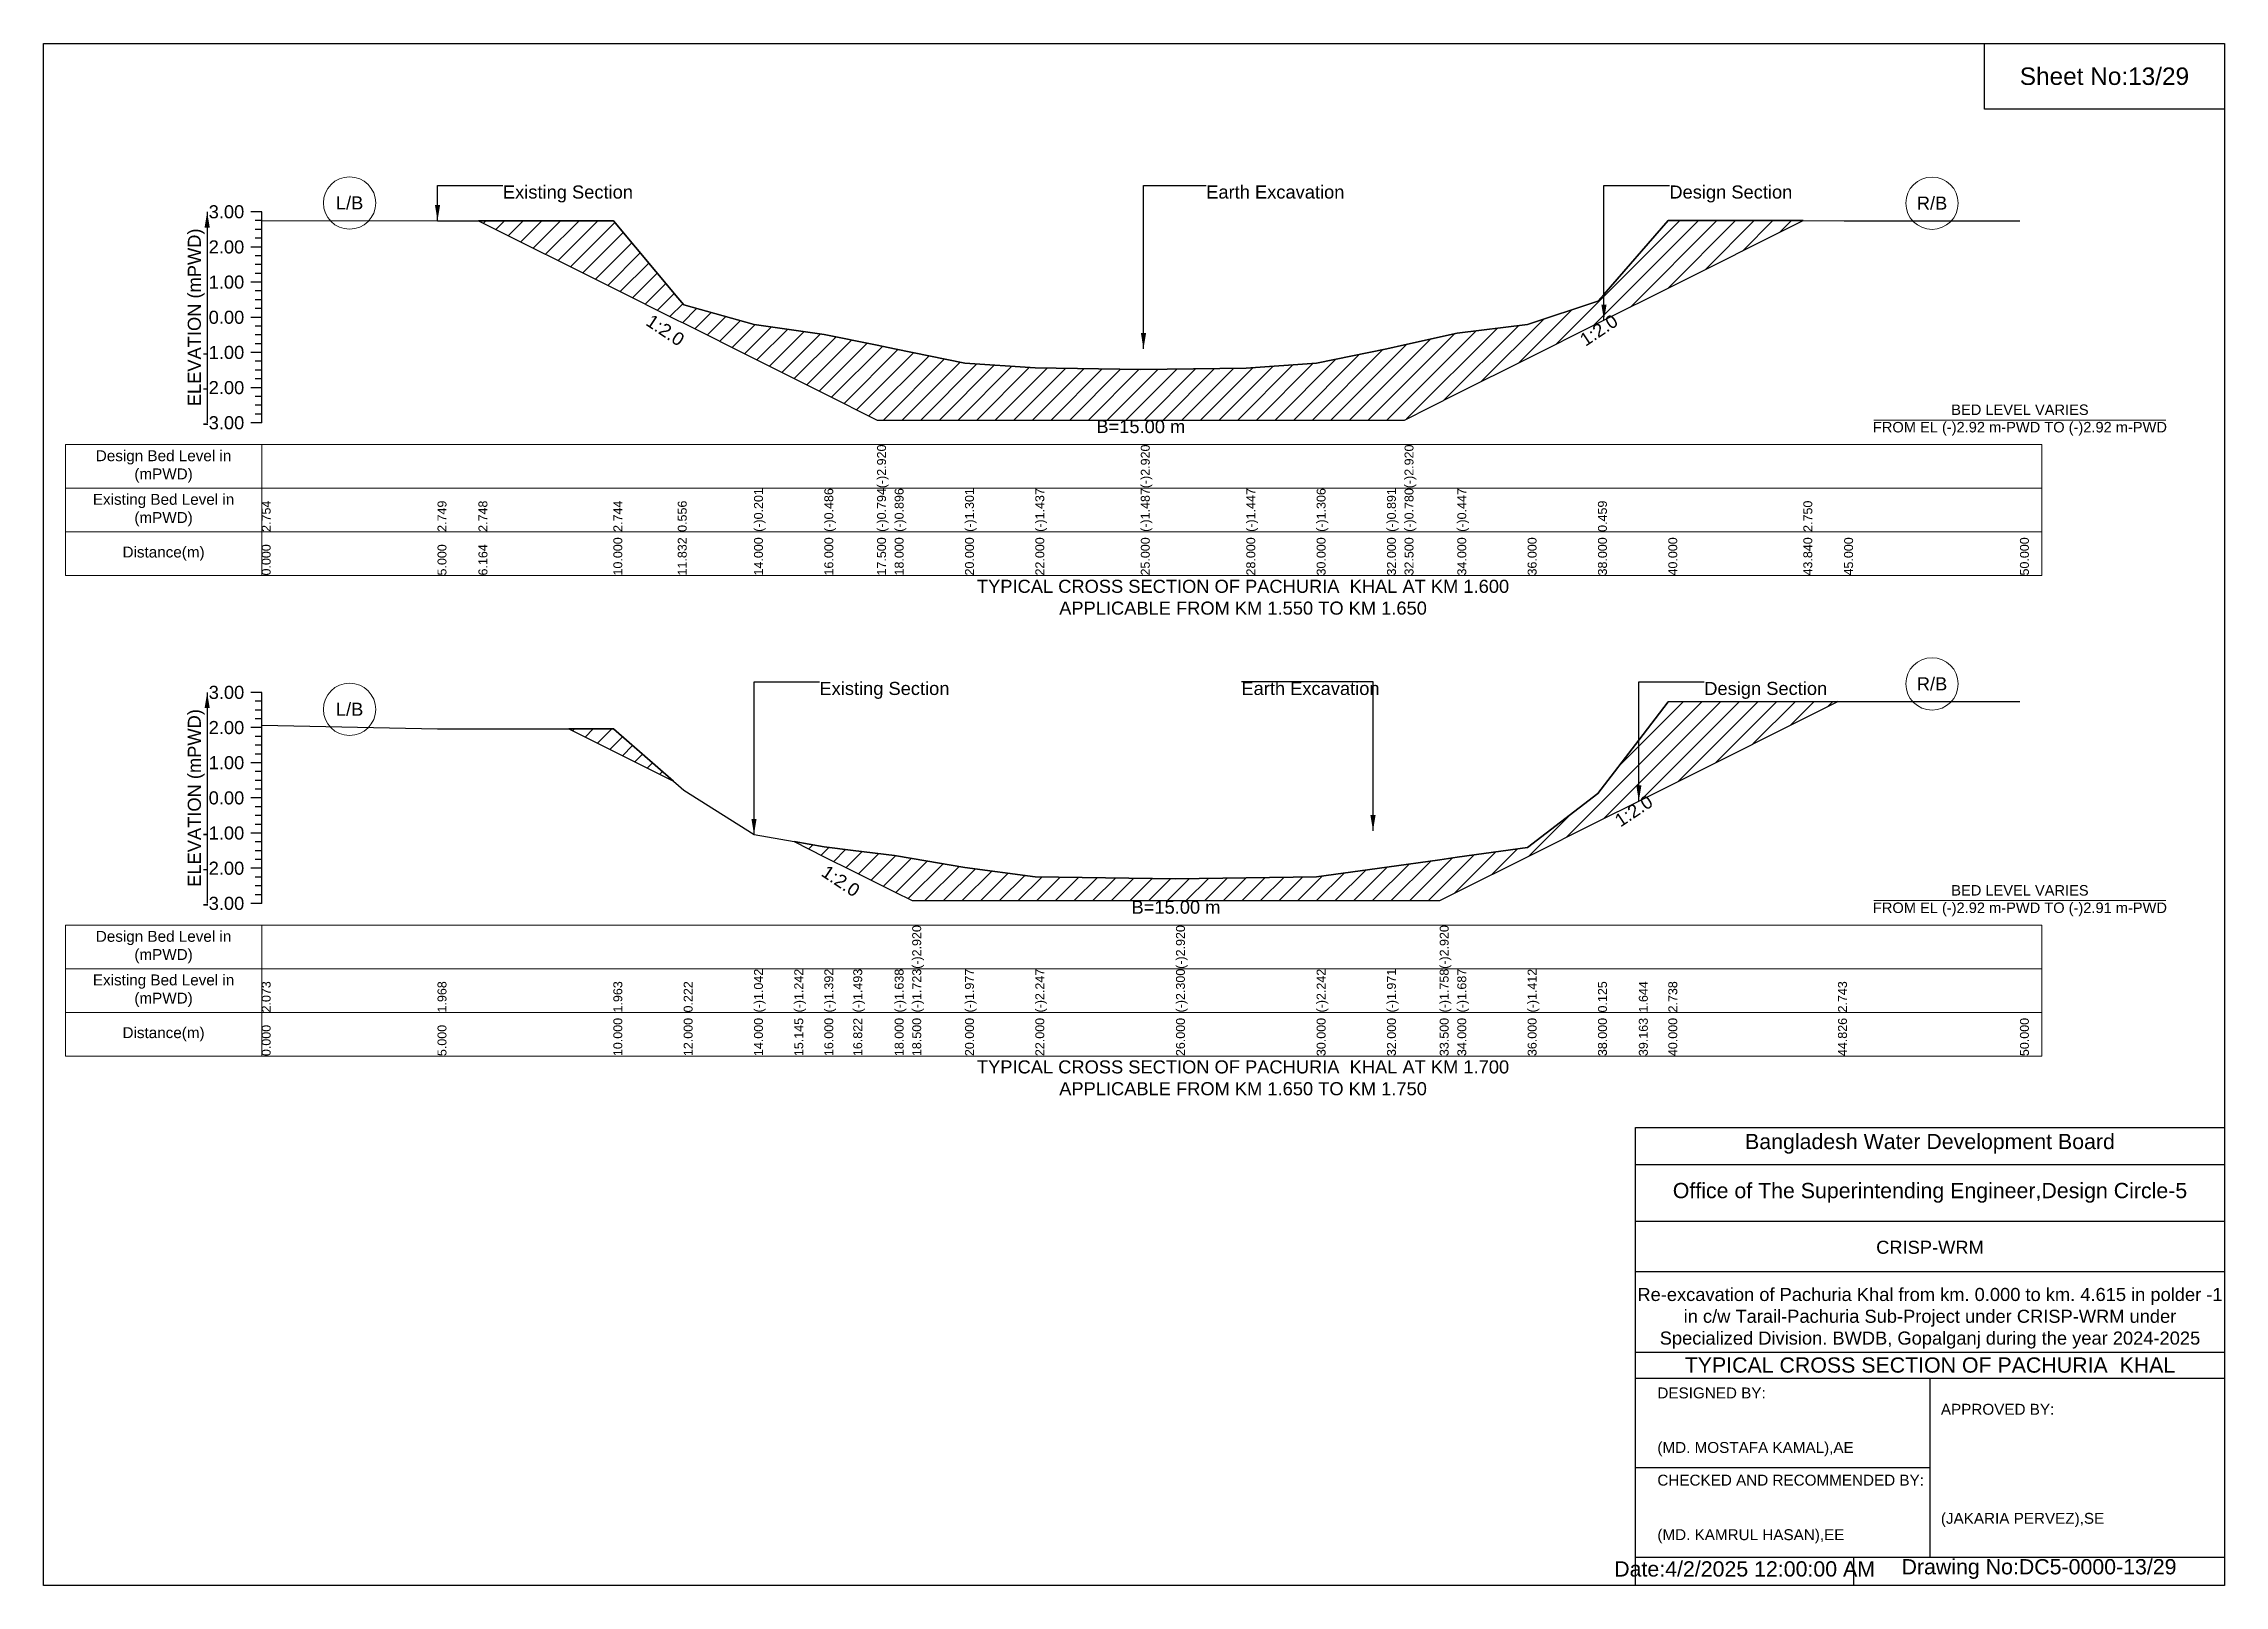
# Model space of a CAD drawing. Header units: inches. Extents: x 91000 to 388000, y -5656 to 0.
# Drawn here: x 220000 to 228000, y -5656 to 0 of the extents above; entities that cross this region are included whole.
import ezdxf

# ---------------------------------------------------------------- set-up
doc = ezdxf.new("R2010")
doc.units = ezdxf.units.IN
doc.header["$LTSCALE"] = 7
doc.header["$MEASUREMENT"] = 0
for name, color, linetype, lineweight in [('Cross section Data Border', 7, 'Continuous', 9), ('Cross Section Labels', 7, 'Continuous', 9), ('Existing_Bed_Level for Xsection', 7, 'Continuous', 25)]:
    doc.layers.add(name, color=color, linetype=linetype, lineweight=lineweight)
doc.styles.get("Standard").update_dxf_attribs({"font": 'arial.ttf'})
doc.dimstyles.get("Standard").update_dxf_attribs({"dimtxt": 0.18, "dimasz": 0.18, "dimexe": 0.18, "dimexo": 0.0625, "dimgap": 0.09, "dimtad": 0, "dimtih": 1, "dimtoh": 1, "dimdec": 4, "dimzin": 0, "dimdsep": 46, "dimtxsty": 'Standard', "dimcen": 0.09, "dimadec": 0, "dimazin": 0, "dimtfac": 1, "dimtdec": 4, "dimtofl": 0, "dimtmove": 0, "dimatfit": 3, "dimfxl": 1, "dimtolj": 1, "dimtzin": 0, "dimarcsym": 0})

msp = doc.modelspace()

# ---------------------------------------------------------------- texts
at = {"attachment_point": 5}
for s, insert, char_height in [('Sheet No:13/29', (227560, -120), 64), ('Bangladesh Water Development Board', (226920, -4036), 56), ('Office of The Superintending Engineer,Design Circle-5', (226920, -4216), 56)]:
    msp.add_mtext(s, dxfattribs=dict(at, insert=insert, char_height=char_height))
for s, insert, char_height, width, attachment_point in [('CRISP-WRM', (226920, -4416), 48, 2240, 5), ('Re-excavation of Pachuria Khal from km. 0.000 to km. 4.615 in polder -1  in c/w Tarail-Pachuria Sub-Project under CRISP-WRM under Specialized Division. BWDB, Gopalganj during the year 2024-2025', (226920, -4676), 48, 2160, 5), ('TYPICAL CROSS SECTION OF PACHURIA  KHAL', (226920, -4848), 56, 2240, 5), ('DESIGNED BY:^J^J^J(MD. MOSTAFA KAMAL),AE', (225920, -5056), 40, 1120, 4), ('APPROVED BY:^J^J^J^J^J^J(JAKARIA PERVEZ),SE', (226960, -5216), 40, 1120, 4), ('CHECKED AND RECOMMENDED BY:^J^J^J(MD. KAMRUL HASAN),EE', (225920, -5376), 40, 1120, 4), ('Date:4/2/2025 12:00:00 AM', (226240, -5596), 56, 1120, 5), ('Drawing No:DC5-0000-13/29', (227320, -5596), 56, 1760, 5)]:
    msp.add_mtext(s, dxfattribs=dict(insert=insert, char_height=char_height, width=width, attachment_point=attachment_point))
at = {"layer": 'Cross section Data Border', "char_height": 40, "width": 640, "attachment_point": 5}
for s, insert in [('Design Bed Level in (mPWD)', (220440, -1551.2)), ('Existing Bed Level in (mPWD)', (220440, -1711.2)), ('Distance(m)', (220440, -1871.2)), ('Design Bed Level in (mPWD)', (220440, -3314.3)), ('Existing Bed Level in (mPWD)', (220440, -3474.3)), ('Distance(m)', (220440, -3634.3))]:
    msp.add_mtext(s, dxfattribs=dict(at, insert=insert))
at = {"layer": 'Cross Section Labels'}
for s, insert, char_height, attachment_point in [('L/B', (221122.5, -584.7), 48, 5), ('Existing Section', (221685, -520.4), 48, 1), ('Earth Excavation', (224265, -520.4), 48, 1), ('Design Section', (225964, -520.4), 48, 1), ('R/B', (226927.5, -585.4), 48, 5), ('BED LEVEL VARIES ^JFROM EL (-)2.92 m-PWD TO (-)2.92 m-PWD', (227250, -1380.9), 38.4, 5), ('B=15.00 m', (224025, -1380.9), 48, 2), ('TYPICAL CROSS SECTION OF PACHURIA  KHAL AT KM 1.600^JAPPLICABLE FROM KM 1.550 TO KM 1.650', (224400, -2031.2), 48, 5), ('Existing Section', (222846, -2341.6), 48, 1), ('Earth Excavation', (224394, -2341.6), 48, 1), ('Design Section', (226092, -2341.6), 48, 1), ('R/B', (226927.5, -2349), 48, 5), ('L/B', (221122.5, -2442.2), 48, 5), ('BED LEVEL VARIES ^JFROM EL (-)2.92 m-PWD TO (-)2.91 m-PWD', (227250, -3144), 38.4, 5), ('B=15.00 m', (224154, -3144), 48, 2), ('TYPICAL CROSS SECTION OF PACHURIA  KHAL AT KM 1.700^JAPPLICABLE FROM KM 1.650 TO KM 1.750', (224400, -3794.3), 48, 5)]:
    msp.add_mtext(s, dxfattribs=dict(at, insert=insert, char_height=char_height, attachment_point=attachment_point))
at = {"layer": 'Cross Section Labels', "char_height": 48, "attachment_point": 2}
for insert, rotation in [((222294.1, -1031.4), 326.30993), ((225691.7, -1031.3), 33.69007), ((225819.8, -2794.9), 33.69007), ((222937.8, -3051.9), 326.30993)]:
    msp.add_mtext('1:2.0', dxfattribs=dict(at, insert=insert, rotation=rotation))
at = {"layer": 'Existing_Bed_Level for Xsection', "char_height": 48, "attachment_point": 6}
for s, insert in [('3.00', (220736, -617.2)), ('2.00', (220736, -746.2)), ('1.00', (220736, -875.2)), ('0.00', (220736, -1004.2)), ('-1.00', (220736, -1133.2)), ('-2.00', (220736, -1262.2)), ('-3.00', (220736, -1391.2)), ('3.00', (220736, -2380.3)), ('2.00', (220736, -2509.3)), ('1.00', (220736, -2638.3)), ('0.00', (220736, -2767.3)), ('-1.00', (220736, -2896.3)), ('-2.00', (220736, -3025.3)), ('-3.00', (220736, -3154.3))]:
    msp.add_mtext(s, dxfattribs=dict(at, insert=insert))
at = {"layer": 'Existing_Bed_Level for Xsection', "rotation": 90}
for s, insert, char_height, attachment_point in [('ELEVATION (mPWD)', (220560, -1004.2), 48, 5), ('(-)2.920', (223057.5, -1631.2), 32.8, 1), ('(-)2.920', (224025, -1631.2), 32.8, 1), ('(-)2.920', (224992.5, -1631.2), 32.8, 1), ('2.754', (220800, -1791.2), 32.8, 1), ('2.749', (221445, -1791.2), 32.8, 1), ('2.748', (221595.2, -1791.2), 32.8, 1), ('2.744', (222090, -1791.2), 32.8, 1), ('0.556', (222326.3, -1791.2), 32.8, 1), ('(-)0.201', (222606, -1791.2), 32.8, 1), ('(-)0.486', (222864, -1791.2), 32.8, 1), ('(-)0.794', (223057.5, -1791.2), 32.8, 1), ('(-)0.896', (223122, -1791.2), 32.8, 1), ('(-)1.301', (223380, -1791.2), 32.8, 1), ('(-)1.437', (223638, -1791.2), 32.8, 1), ('(-)1.487', (224025, -1791.2), 32.8, 1), ('(-)1.447', (224412, -1791.2), 32.8, 1), ('(-)1.306', (224670, -1791.2), 32.8, 1), ('(-)0.891', (224928, -1791.2), 32.8, 1), ('(-)0.780', (224992.5, -1791.2), 32.8, 1), ('(-)0.447', (225186, -1791.2), 32.8, 1), ('0.459', (225702, -1791.2), 32.8, 1), ('2.750', (226455.4, -1791.2), 32.8, 1), ('0.000', (220800, -1951.2), 32.8, 1), ('5.000', (221445, -1951.2), 32.8, 1), ('6.164', (221595.2, -1951.2), 32.8, 1), ('10.000', (222090, -1951.2), 32.8, 1), ('11.832', (222326.3, -1951.2), 32.8, 1), ('14.000', (222606, -1951.2), 32.8, 1), ('16.000', (222864, -1951.2), 32.8, 1), ('17.500', (223057.5, -1951.2), 32.8, 1), ('18.000', (223122, -1951.2), 32.8, 1), ('20.000', (223380, -1951.2), 32.8, 1), ('22.000', (223638, -1951.2), 32.8, 1), ('25.000', (224025, -1951.2), 32.8, 1), ('28.000', (224412, -1951.2), 32.8, 1), ('30.000', (224670, -1951.2), 32.8, 1), ('32.000', (224928, -1951.2), 32.8, 1), ('32.500', (224992.5, -1951.2), 32.8, 1), ('34.000', (225186, -1951.2), 32.8, 1), ('36.000', (225444, -1951.2), 32.8, 1), ('38.000', (225702, -1951.2), 32.8, 1), ('40.000', (225960, -1951.2), 32.8, 1), ('43.840', (226455.4, -1951.2), 32.8, 1), ('45.000', (226605, -1951.2), 32.8, 1), ('50.000', (227250, -1951.2), 32.8, 1), ('ELEVATION (mPWD)', (220560, -2767.3), 48, 5), ('(-)2.920', (223186.5, -3394.3), 32.8, 1), ('(-)2.920', (224154, -3394.3), 32.8, 1), ('(-)2.920', (225121.5, -3394.3), 32.8, 1), ('(-)1.042', (222606, -3554.3), 32.8, 1), ('(-)1.242', (222753.7, -3554.3), 32.8, 1), ('(-)1.392', (222864, -3554.3), 32.8, 1), ('(-)1.493', (222970.1, -3554.3), 32.8, 1), ('(-)1.638', (223122, -3554.3), 32.8, 1), ('(-)1.723', (223186.5, -3554.3), 32.8, 1), ('(-)1.977', (223380, -3554.3), 32.8, 1), ('(-)2.247', (223638, -3554.3), 32.8, 1), ('(-)2.300', (224154, -3554.3), 32.8, 1), ('(-)2.242', (224670, -3554.3), 32.8, 1), ('(-)1.971', (224928, -3554.3), 32.8, 1), ('(-)1.758', (225121.5, -3554.3), 32.8, 1), ('(-)1.687', (225186, -3554.3), 32.8, 1), ('(-)1.412', (225444, -3554.3), 32.8, 1), ('2.073', (220800, -3554.3), 32.8, 1), ('1.968', (221445, -3554.3), 32.8, 1), ('1.963', (222090, -3554.3), 32.8, 1), ('0.222', (222348, -3554.3), 32.8, 1), ('0.125', (225702, -3554.3), 32.8, 1), ('1.644', (225852, -3554.3), 32.8, 1), ('2.738', (225960, -3554.3), 32.8, 1), ('2.743', (226582.5, -3554.3), 32.8, 1), ('10.000', (222090, -3714.3), 32.8, 1), ('12.000', (222348, -3714.3), 32.8, 1), ('14.000', (222606, -3714.3), 32.8, 1), ('15.145', (222753.7, -3714.3), 32.8, 1), ('16.000', (222864, -3714.3), 32.8, 1), ('16.822', (222970.1, -3714.3), 32.8, 1), ('18.000', (223122, -3714.3), 32.8, 1), ('18.500', (223186.5, -3714.3), 32.8, 1), ('20.000', (223380, -3714.3), 32.8, 1), ('22.000', (223638, -3714.3), 32.8, 1), ('26.000', (224154, -3714.3), 32.8, 1), ('30.000', (224670, -3714.3), 32.8, 1), ('32.000', (224928, -3714.3), 32.8, 1), ('33.500', (225121.5, -3714.3), 32.8, 1), ('34.000', (225186, -3714.3), 32.8, 1), ('36.000', (225444, -3714.3), 32.8, 1), ('38.000', (225702, -3714.3), 32.8, 1), ('39.163', (225852, -3714.3), 32.8, 1), ('40.000', (225960, -3714.3), 32.8, 1), ('44.826', (226582.5, -3714.3), 32.8, 1), ('50.000', (227250, -3714.3), 32.8, 1), ('0.000', (220800, -3714.3), 32.8, 1), ('5.000', (221445, -3714.3), 32.8, 1)]:
    msp.add_mtext(s, dxfattribs=dict(at, insert=insert, char_height=char_height, attachment_point=attachment_point))

# ---------------------------------------------------------------- hatches: boundary and pattern name
at = {"layer": 'Existing_Bed_Level for Xsection'}
h = msp.add_hatch(dxfattribs=at)
h.set_pattern_fill('ANSI31', color=256, scale=387, style=0)
h.paths.add_polyline_path([(221595.2, -649.7), (222090, -897.1), (222326.3, -1015.3), (222348, -1026.1), (222606, -1155.1), (222864, -1284.1), (223057.5, -1380.9), (223122, -1380.9), (223380, -1380.9), (223638, -1380.9), (224025, -1380.9), (224412, -1380.9), (224670, -1380.9), (224928, -1380.9), (224992.5, -1380.9), (225186, -1284.1), (225444, -1155.1), (225702, -1026.1), (225724, -1015.1), (225960, -897.1), (226455.4, -649.4), (225960, -648.9), (225724, -919.8), (225702, -945), (225444, -1030.1), (225186, -1061.8), (224992.5, -1104.8), (224928, -1119.1), (224670, -1172.7), (224412, -1190.8), (224025, -1196), (223638, -1189.5), (223380, -1172), (223122, -1119.8), (223057.5, -1106.5), (222864, -1066.9), (222606, -1030.1), (222348, -958.3), (222326.3, -932.4), (222090, -650.2)])
h = msp.add_hatch(dxfattribs=at)
h.set_pattern_fill('ANSI31', color=256, scale=387, style=0)
h.paths.add_polyline_path([(222753.7, -2927.6), (222864, -2982.7), (222970.1, -3035.8), (223122, -3111.7), (223186.5, -3144), (223380, -3144), (223638, -3144), (224154, -3144), (224670, -3144), (224928, -3144), (225121.5, -3144), (225186, -3111.7), (225444, -2982.7), (225702, -2853.7), (225852, -2778.7), (225960, -2724.7), (226582.5, -2413.5), (225960, -2414.1), (225852, -2555.2), (225702, -2751.2), (225444, -2949.4), (225186, -2984.9), (225121.5, -2994.1), (224928, -3021.6), (224670, -3056.5), (224154, -3064), (223638, -3057.2), (223380, -3022.3), (223186.5, -2989.5), (223122, -2978.6), (222970.1, -2959.9), (222864, -2946.9)])
h = msp.add_hatch(dxfattribs=at)
h.set_pattern_fill('ANSI31', color=256, scale=387, style=0)
h.paths.add_polyline_path([(221926.4, -2513.9), (222090, -2595.7), (222310.4, -2705.9), (222090, -2514.1)])

# ---------------------------------------------------------------- linework, layer by layer
for points in [[(220000, 0), (228000, 0), (228000, -5656), (220000, -5656)], [(227120, 0), (228000, 0), (228000, -240), (227120, -240)]]:
    msp.add_lwpolyline(points, close=True)
for points in [[(225840, -5656), (225840, -3976), (228000, -3976)], [(225840, -4112), (228000, -4112)], [(225840, -4320), (228000, -4320)], [(225840, -4504), (228000, -4504)], [(225840, -4800), (228000, -4800)], [(225840, -4896), (228000, -4896)], [(226920, -4896), (226920, -5552)], [(225840, -5224), (226920, -5224)], [(225840, -5552), (228000, -5552)], [(226640, -5552), (226640, -5656)]]:
    msp.add_lwpolyline(points)
at = {"layer": 'Cross section Data Border'}
for points in [[(220080, -1471.2), (227330, -1471.2), (227330, -1951.2), (220080, -1951.2)], [(220080, -3234.3), (227330, -3234.3), (227330, -3714.3), (220080, -3714.3)]]:
    msp.add_lwpolyline(points, close=True, dxfattribs=at)
for points in [[(220800, -1471.2), (220800, -1951.2)], [(220080, -1631.2), (227330, -1631.2)], [(220080, -1791.2), (227330, -1791.2)], [(220800, -3234.3), (220800, -3714.3)], [(220080, -3394.3), (227330, -3394.3)], [(220080, -3554.3), (227330, -3554.3)]]:
    msp.add_lwpolyline(points, dxfattribs=at)
at = {"layer": 'Cross Section Labels'}
for points in [[(226714.2, -1380.9), (227785.8, -1380.9)], [(226714.2, -3144), (227785.8, -3144)]]:
    msp.add_lwpolyline(points, dxfattribs=at)
for centre in [(221122.5, -584.7), (226927.5, -585.4), (226927.5, -2349), (221122.5, -2442.2)]:
    msp.add_circle(centre, 96, dxfattribs=at)
at = {"layer": 'Existing_Bed_Level for Xsection'}
for points in [[(220800, -617.2), (220760, -617.2)], [(220800, -1391.2), (220800, -1262.2), (220800, -1133.2), (220800, -1004.2), (220800, -875.2), (220800, -746.2), (220800, -617.2)], [(220800, -649.4), (220776, -649.4)], [(220800, -681.7), (220776, -681.7)], [(220800, -713.9), (220776, -713.9)], [(220800, -648.9), (221445, -649.6), (221595.2, -649.7), (222090, -650.2), (222326.3, -932.4), (222348, -958.3), (222606, -1030.1), (222864, -1066.9), (223057.5, -1106.5), (223057.5, -1106.5), (223122, -1119.8), (223380, -1172), (223638, -1189.5), (224025, -1196), (224025, -1196), (224412, -1190.8), (224670, -1172.7), (224928, -1119.1), (224992.5, -1104.8), (224992.5, -1104.8), (225186, -1061.8), (225444, -1030.1), (225702, -945), (225724, -919.8), (225960, -648.9), (226455.4, -649.4), (226605, -649.6), (227250, -650.2)], [(220800, -746.2), (220760, -746.2)], [(220800, -778.4), (220776, -778.4)], [(220800, -875.2), (220760, -875.2)], [(220800, -810.7), (220776, -810.7)], [(220800, -842.9), (220776, -842.9)], [(220800, -907.4), (220776, -907.4)], [(220800, -939.7), (220776, -939.7)], [(220800, -1004.2), (220760, -1004.2)], [(220800, -971.9), (220776, -971.9)], [(220800, -1036.4), (220776, -1036.4)], [(220800, -1068.7), (220776, -1068.7)], [(220800, -1100.9), (220776, -1100.9)], [(220800, -1133.2), (220760, -1133.2)], [(220800, -1165.4), (220776, -1165.4)], [(220800, -1197.7), (220776, -1197.7)], [(220800, -1262.2), (220760, -1262.2)], [(220800, -1229.9), (220776, -1229.9)], [(220800, -1294.4), (220776, -1294.4)], [(220800, -1326.7), (220776, -1326.7)], [(220800, -1358.9), (220776, -1358.9)], [(220800, -1391.2), (220760, -1391.2)], [(220800, -2380.3), (220760, -2380.3)], [(220800, -3154.3), (220800, -3025.3), (220800, -2896.3), (220800, -2767.3), (220800, -2638.3), (220800, -2509.3), (220800, -2380.3)], [(220800, -2412.6), (220776, -2412.6)], [(220800, -2444.8), (220776, -2444.8)], [(220800, -2477.1), (220776, -2477.1)], [(220800, -2499.9), (221445, -2513.4), (222090, -2514.1), (222348, -2738.7), (222606, -2901.7), (222753.7, -2927.6), (222864, -2946.9), (222970.1, -2959.9), (223122, -2978.6), (223186.5, -2989.5), (223186.5, -2989.5), (223380, -3022.3), (223638, -3057.2), (224154, -3064), (224154, -3064), (224670, -3056.5), (224928, -3021.6), (225121.5, -2994.1), (225121.5, -2994.1), (225186, -2984.9), (225444, -2949.4), (225702, -2751.2), (225852, -2555.2), (225960, -2414.1), (226582.5, -2413.5), (226605, -2413.5), (227250, -2413.5)], [(220800, -2509.3), (220760, -2509.3)], [(220800, -2541.6), (220776, -2541.6)], [(220800, -2638.3), (220760, -2638.3)], [(220800, -2573.8), (220776, -2573.8)], [(220800, -2606.1), (220776, -2606.1)], [(220800, -2670.6), (220776, -2670.6)], [(220800, -2702.8), (220776, -2702.8)], [(220800, -2767.3), (220760, -2767.3)], [(220800, -2735.1), (220776, -2735.1)], [(220800, -2799.6), (220776, -2799.6)], [(220800, -2831.8), (220776, -2831.8)], [(220800, -2864.1), (220776, -2864.1)], [(220800, -2896.3), (220760, -2896.3)], [(220800, -2928.6), (220776, -2928.6)], [(220800, -3025.3), (220760, -3025.3)], [(220800, -2960.8), (220776, -2960.8)], [(220800, -2993.1), (220776, -2993.1)], [(220800, -3057.6), (220776, -3057.6)], [(220800, -3089.8), (220776, -3089.8)], [(220800, -3154.3), (220760, -3154.3)], [(220800, -3122.1), (220776, -3122.1)]]:
    msp.add_lwpolyline(points, dxfattribs=at)
for points in [[(221595.2, -649.7), (222090, -897.1), (222326.3, -1015.3), (222348, -1026.1), (222606, -1155.1), (222864, -1284.1), (223057.5, -1380.9), (223057.5, -1380.9), (223122, -1380.9), (223380, -1380.9), (223638, -1380.9), (224025, -1380.9), (224025, -1380.9), (224412, -1380.9), (224670, -1380.9), (224928, -1380.9), (224992.5, -1380.9), (224992.5, -1380.9), (225186, -1284.1), (225444, -1155.1), (225702, -1026.1), (225724, -1015.1), (225960, -897.1), (226455.4, -649.4), (225960, -648.9), (225724, -919.8), (225702, -945), (225444, -1030.1), (225186, -1061.8), (224992.5, -1104.8), (224992.5, -1104.8), (224928, -1119.1), (224670, -1172.7), (224412, -1190.8), (224025, -1196), (224025, -1196), (223638, -1189.5), (223380, -1172), (223122, -1119.8), (223057.5, -1106.5), (223057.5, -1106.5), (222864, -1066.9), (222606, -1030.1), (222348, -958.3), (222326.3, -932.4), (222090, -650.2)], [(222753.7, -2927.6), (222753.7, -2927.6), (222864, -2982.7), (222970.1, -3035.8), (223122, -3111.7), (223186.5, -3144), (223186.5, -3144), (223380, -3144), (223638, -3144), (224154, -3144), (224154, -3144), (224670, -3144), (224928, -3144), (225121.5, -3144), (225121.5, -3144), (225186, -3111.7), (225444, -2982.7), (225702, -2853.7), (225852, -2778.7), (225960, -2724.7), (226582.5, -2413.5), (226582.5, -2413.5), (226582.5, -2413.5), (225960, -2414.1), (225852, -2555.2), (225702, -2751.2), (225444, -2949.4), (225186, -2984.9), (225121.5, -2994.1), (225121.5, -2994.1), (224928, -3021.6), (224670, -3056.5), (224154, -3064), (224154, -3064), (223638, -3057.2), (223380, -3022.3), (223186.5, -2989.5), (223186.5, -2989.5), (223122, -2978.6), (222970.1, -2959.9), (222864, -2946.9), (222753.7, -2927.6)], [(221926.4, -2513.9), (222090, -2595.7), (222310.4, -2705.9), (222090, -2514.1)]]:
    msp.add_lwpolyline(points, close=True, dxfattribs=at)

msp.set_redraw_order([(e.dxf.handle, doc.entitydb.next_handle()) for e in msp.query("TEXT MTEXT ATTDEF DIMENSION ARC_DIMENSION")])  # texts and dimensions are drawn at this point

# ---------------------------------------------------------------- leaders
at = {"layer": 'Cross Section Labels', "annotation_type": 0, "has_hookline": 1}
for points, hookline_direction, text_width in [([(221445, -649.6), (221445, -520.4), (221684.9, -520.4)], 0, 467.2), ([(224034.8, -1119.8), (224034.8, -520.4), (224264.9, -520.4)], 0, 497), ([(225724, -1015.1), (225724, -520.4), (225963.9, -520.4)], 0, 441.2), ([(222606, -2901.7), (222606, -2341.6), (222845.9, -2341.6)], 0, 467.2), ([(224876.8, -2887.9), (224876.8, -2341.6), (224394.1, -2341.6)], 1, 497), ([(225852, -2778.7), (225852, -2341.6), (226091.9, -2341.6)], 0, 441.2)]:
    msp.add_leader(points, dimstyle='Standard', override={"dimasz": 57.6}, dxfattribs=dict(at, hookline_direction=hookline_direction, text_width=text_width))
at = {"layer": 'Existing_Bed_Level for Xsection'}
for points in [[(220600, -617.2), (220600, -1391.2)], [(220600, -2380.3), (220600, -3154.3)]]:
    msp.add_leader(points, dimstyle='Standard', override={"dimasz": 57.6}, dxfattribs=at)

doc.saveas('drawing.dxf')
